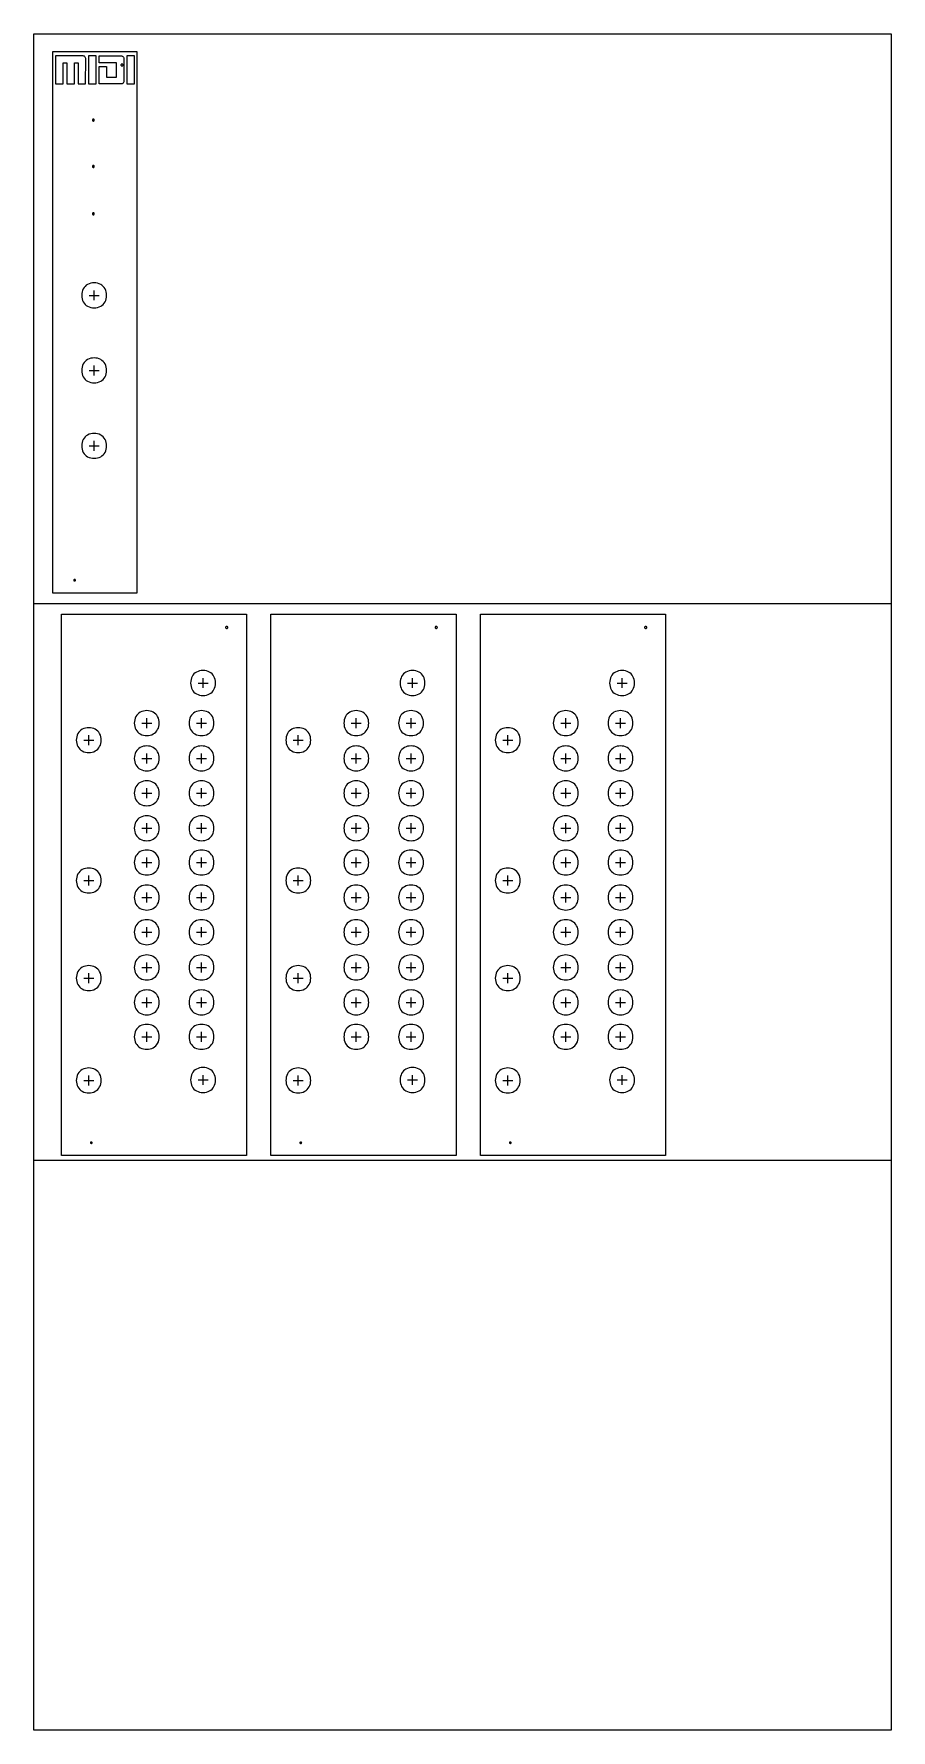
# Model space of a CAD drawing. Extents: x 0.1 to 8.1, y -5.1 to 10.8.
import ezdxf

# ---------------------------------------------------------------- set-up
doc = ezdxf.new("R2010")
doc.units = 0
doc.layers.add('text', color=7, linetype='CONTINUOUS')

msp = doc.modelspace()

# ---------------------------------------------------------------- linework, layer by layer
at = {"layer": 'text', "color": 5}
for p, q in [((0.072268, 10.767032), (8.072621, 10.767032)), ((0.072268, 0.247634), (0.072268, 10.767032)), ((8.072621, 10.767032), (8.072621, 0.247634)), ((0.072046, 5.448588), (8.072398, 5.448588)), ((0.072046, -5.070811), (0.072046, 5.448588)), ((8.072398, 5.448588), (8.072398, -5.070811)), ((8.072621, 0.247634), (0.072268, 0.247634)), ((8.072398, -5.070811), (0.072046, -5.070811))]:
    msp.add_line(p, q, dxfattribs=at)
at = {"layer": 'text', "color": 1}
for p, q in [((0.248845, 5.545851), (0.248845, 10.60218)), ((0.248845, 10.60218), (1.031185, 10.60218)), ((0.904392, 10.477043), (0.904392, 10.477043)), ((1.031185, 10.60218), (1.031185, 5.545851)), ((0.587369, 8.325939), (0.680299, 8.325939)), ((0.633855, 8.279452), (0.633855, 8.372439)), ((0.587369, 7.62523), (0.680299, 7.62523)), ((0.633855, 7.578744), (0.633855, 7.67173)), ((0.587369, 6.920387), (0.680299, 6.920387)), ((0.633855, 6.873901), (0.633855, 6.966887)), ((0.531369, 5.545851), (0.248845, 5.545851)), ((1.031185, 5.545851), (0.248845, 5.545851)), ((0.460386, 5.665662), (0.460386, 5.665662)), ((0.32796, 0.294622), (0.32796, 5.349854)), ((0.32796, 5.349854), (2.056811, 5.349854)), ((2.056811, 5.349854), (2.056811, 0.294622)), ((2.283516, 0.294622), (2.283516, 5.349854)), ((2.283516, 5.349854), (4.012367, 5.349854)), ((4.012367, 5.349854), (4.012367, 0.294622)), ((4.239071, 0.294622), (4.239071, 5.349854)), ((4.239071, 5.349854), (5.967922, 5.349854)), ((5.967922, 5.349854), (5.967922, 0.294622)), ((1.881947, 5.225265), (1.881947, 5.225265)), ((3.837503, 5.225265), (3.837503, 5.225265)), ((5.793058, 5.225265), (5.793058, 5.225265)), ((1.65043, 4.659761), (1.65043, 4.752747)), ((3.605985, 4.659761), (3.605985, 4.752747)), ((5.561541, 4.659761), (5.561541, 4.752747)), ((1.603944, 4.706247), (1.696874, 4.706247)), ((3.559499, 4.706247), (3.65243, 4.706247)), ((5.515055, 4.706247), (5.607985, 4.706247)), ((1.078693, 4.331841), (1.171623, 4.331841)), ((1.125179, 4.285355), (1.125179, 4.378341)), ((1.589804, 4.331841), (1.682734, 4.331841)), ((1.63629, 4.285355), (1.63629, 4.378341)), ((3.034248, 4.331841), (3.127179, 4.331841)), ((3.080734, 4.285355), (3.080734, 4.378341)), ((3.545359, 4.331841), (3.63829, 4.331841)), ((3.591846, 4.285355), (3.591846, 4.378341)), ((4.989804, 4.331841), (5.082734, 4.331841)), ((5.03629, 4.285355), (5.03629, 4.378341)), ((5.500915, 4.331841), (5.593846, 4.331841)), ((5.547401, 4.285355), (5.547401, 4.378341)), ((0.537277, 4.172914), (0.630208, 4.172914)), ((0.583763, 4.126428), (0.583763, 4.219414)), ((2.492833, 4.172914), (2.585763, 4.172914)), ((2.539319, 4.126428), (2.539319, 4.219414)), ((4.448388, 4.172914), (4.541319, 4.172914)), ((4.494874, 4.126428), (4.494874, 4.219414)), ((1.078693, 4.00253), (1.171623, 4.00253)), ((1.125179, 3.956044), (1.125179, 4.04903)), ((1.589804, 4.00253), (1.682734, 4.00253)), ((1.63629, 3.956044), (1.63629, 4.04903)), ((3.034248, 4.00253), (3.127179, 4.00253)), ((3.080734, 3.956044), (3.080734, 4.04903)), ((3.545359, 4.00253), (3.63829, 4.00253)), ((3.591846, 3.956044), (3.591846, 4.04903)), ((4.989804, 4.00253), (5.082734, 4.00253)), ((5.03629, 3.956044), (5.03629, 4.04903)), ((5.500915, 4.00253), (5.593846, 4.00253)), ((5.547401, 3.956044), (5.547401, 4.04903)), ((1.078693, 3.676484), (1.171623, 3.676484)), ((1.125179, 3.629998), (1.125179, 3.722984)), ((1.589804, 3.676484), (1.682734, 3.676484)), ((1.63629, 3.629998), (1.63629, 3.722984)), ((3.034248, 3.676484), (3.127179, 3.676484)), ((3.080734, 3.629998), (3.080734, 3.722984)), ((3.545359, 3.676484), (3.63829, 3.676484)), ((3.591846, 3.629998), (3.591846, 3.722984)), ((4.989804, 3.676484), (5.082734, 3.676484)), ((5.03629, 3.629998), (5.03629, 3.722984)), ((5.500915, 3.676484), (5.593846, 3.676484)), ((5.547401, 3.629998), (5.547401, 3.722984)), ((1.078693, 3.349712), (1.171623, 3.349712)), ((1.125179, 3.303226), (1.125179, 3.396212)), ((1.589804, 3.349712), (1.682734, 3.349712)), ((1.63629, 3.303226), (1.63629, 3.396212)), ((3.034248, 3.349712), (3.127179, 3.349712)), ((3.080734, 3.303226), (3.080734, 3.396212)), ((3.545359, 3.349712), (3.63829, 3.349712)), ((3.591846, 3.303226), (3.591846, 3.396212)), ((4.989804, 3.349712), (5.082734, 3.349712)), ((5.03629, 3.303226), (5.03629, 3.396212)), ((5.500915, 3.349712), (5.593846, 3.349712)), ((5.547401, 3.303226), (5.547401, 3.396212)), ((1.078693, 3.030027), (1.171623, 3.030027)), ((1.125179, 2.983541), (1.125179, 3.076527)), ((1.589804, 3.030027), (1.682734, 3.030027)), ((1.63629, 2.983541), (1.63629, 3.076527)), ((3.034248, 3.030027), (3.127179, 3.030027)), ((3.080734, 2.983541), (3.080734, 3.076527)), ((3.545359, 3.030027), (3.63829, 3.030027)), ((3.591846, 2.983541), (3.591846, 3.076527)), ((4.989804, 3.030027), (5.082734, 3.030027)), ((5.03629, 2.983541), (5.03629, 3.076527)), ((5.500915, 3.030027), (5.593846, 3.030027)), ((5.547401, 2.983541), (5.547401, 3.076527)), ((0.537277, 2.861803), (0.630208, 2.861803)), ((0.583763, 2.815317), (0.583763, 2.908303)), ((2.492833, 2.861803), (2.585763, 2.861803)), ((2.539319, 2.815317), (2.539319, 2.908303)), ((4.448388, 2.861803), (4.541319, 2.861803)), ((4.494874, 2.815317), (4.494874, 2.908303)), ((1.078693, 2.702862), (1.171623, 2.702862)), ((1.125179, 2.656375), (1.125179, 2.749362)), ((1.589804, 2.702862), (1.682734, 2.702862)), ((1.63629, 2.656375), (1.63629, 2.749362)), ((3.034248, 2.702862), (3.127179, 2.702862)), ((3.080734, 2.656375), (3.080734, 2.749362)), ((3.545359, 2.702862), (3.63829, 2.702862)), ((3.591846, 2.656375), (3.591846, 2.749362)), ((4.989804, 2.702862), (5.082734, 2.702862)), ((5.03629, 2.656375), (5.03629, 2.749362)), ((5.500915, 2.702862), (5.593846, 2.702862)), ((5.547401, 2.656375), (5.547401, 2.749362)), ((1.078693, 2.379121), (1.171623, 2.379121)), ((1.125179, 2.332635), (1.125179, 2.425621)), ((1.589804, 2.379121), (1.682734, 2.379121)), ((1.63629, 2.332635), (1.63629, 2.425621)), ((3.034248, 2.379121), (3.127179, 2.379121)), ((3.080734, 2.332635), (3.080734, 2.425621)), ((3.545359, 2.379121), (3.63829, 2.379121)), ((3.591846, 2.332635), (3.591846, 2.425621)), ((4.989804, 2.379121), (5.082734, 2.379121)), ((5.03629, 2.332635), (5.03629, 2.425621)), ((5.500915, 2.379121), (5.593846, 2.379121)), ((5.547401, 2.332635), (5.547401, 2.425621)), ((1.125179, 2.004013), (1.125179, 2.096999)), ((1.63629, 2.004013), (1.63629, 2.096999)), ((3.080734, 2.004013), (3.080734, 2.096999)), ((3.591846, 2.004013), (3.591846, 2.096999)), ((5.03629, 2.004013), (5.03629, 2.096999)), ((5.547401, 2.004013), (5.547401, 2.096999)), ((0.537277, 1.950692), (0.630208, 1.950692)), ((0.583763, 1.904206), (0.583763, 1.997192)), ((1.078693, 2.050499), (1.171623, 2.050499)), ((1.589804, 2.050499), (1.682734, 2.050499)), ((2.492833, 1.950692), (2.585763, 1.950692)), ((2.539319, 1.904206), (2.539319, 1.997192)), ((3.034248, 2.050499), (3.127179, 2.050499)), ((3.545359, 2.050499), (3.63829, 2.050499)), ((4.448388, 1.950692), (4.541319, 1.950692)), ((4.494874, 1.904206), (4.494874, 1.997192)), ((4.989804, 2.050499), (5.082734, 2.050499)), ((5.500915, 2.050499), (5.593846, 2.050499)), ((1.125179, 1.677557), (1.125179, 1.770543)), ((1.63629, 1.677557), (1.63629, 1.770543)), ((3.080734, 1.677557), (3.080734, 1.770543)), ((3.591846, 1.677557), (3.591846, 1.770543)), ((5.03629, 1.677557), (5.03629, 1.770543)), ((5.547401, 1.677557), (5.547401, 1.770543)), ((1.078693, 1.724043), (1.171623, 1.724043)), ((1.589804, 1.724043), (1.682734, 1.724043)), ((3.034248, 1.724043), (3.127179, 1.724043)), ((3.545359, 1.724043), (3.63829, 1.724043)), ((4.989804, 1.724043), (5.082734, 1.724043)), ((5.500915, 1.724043), (5.593846, 1.724043)), ((1.125179, 1.356044), (1.125179, 1.44903)), ((1.63629, 1.356044), (1.63629, 1.44903)), ((3.080734, 1.356044), (3.080734, 1.44903)), ((3.591846, 1.356044), (3.591846, 1.44903)), ((5.03629, 1.356044), (5.03629, 1.44903)), ((5.547401, 1.356044), (5.547401, 1.44903)), ((1.078693, 1.40253), (1.171623, 1.40253)), ((1.589804, 1.40253), (1.682734, 1.40253)), ((3.034248, 1.40253), (3.127179, 1.40253)), ((3.545359, 1.40253), (3.63829, 1.40253)), ((4.989804, 1.40253), (5.082734, 1.40253)), ((5.500915, 1.40253), (5.593846, 1.40253)), ((0.537277, 0.995136), (0.630208, 0.995136)), ((0.583763, 0.94865), (0.583763, 1.041636)), ((1.603944, 0.999318), (1.696874, 0.999318)), ((1.65043, 0.952832), (1.65043, 1.045818)), ((2.492833, 0.995136), (2.585763, 0.995136)), ((2.539319, 0.94865), (2.539319, 1.041636)), ((3.559499, 0.999318), (3.65243, 0.999318)), ((3.605985, 0.952832), (3.605985, 1.045818)), ((4.448388, 0.995136), (4.541319, 0.995136)), ((4.494874, 0.94865), (4.494874, 1.041636)), ((5.515055, 0.999318), (5.607985, 0.999318)), ((5.561541, 0.952832), (5.561541, 1.045818)), ((0.615719, 0.413885), (0.615719, 0.413885)), ((2.571275, 0.413885), (2.571275, 0.413885)), ((4.52683, 0.413885), (4.52683, 0.413885)), ((0.952294, 0.294622), (0.32796, 0.294622)), ((2.056811, 0.294622), (0.32796, 0.294622)), ((2.907849, 0.294622), (2.283516, 0.294622)), ((4.012367, 0.294622), (2.283516, 0.294622)), ((4.863405, 0.294622), (4.239071, 0.294622)), ((5.967922, 0.294622), (4.239071, 0.294622))]:
    msp.add_line(p, q, dxfattribs=at)
at = {"layer": 'text', "color": 7}
for p, q in [((0.484823, 10.561266), (0.274229, 10.561266)), ((0.274229, 10.561266), (0.274229, 10.299975)), ((0.344203, 10.299975), (0.344203, 10.498502)), ((0.344203, 10.498502), (0.379526, 10.498502)), ((0.379526, 10.498502), (0.379526, 10.299975)), ((0.449559, 10.299975), (0.449559, 10.498502)), ((0.449559, 10.498502), (0.484823, 10.498502)), ((0.530375, 10.561325), (0.484823, 10.561266)), ((0.484823, 10.498502), (0.484823, 10.299975)), ((0.554885, 10.299975), (0.554944, 10.536421)), ((0.652372, 10.561266), (0.582368, 10.561266)), ((0.582368, 10.561266), (0.582368, 10.300005)), ((0.652372, 10.300005), (0.652372, 10.561266)), ((0.652372, 10.561266), (0.652372, 10.561266)), ((0.679855, 10.561266), (0.887914, 10.561325)), ((0.679855, 10.498502), (0.679855, 10.561266)), ((0.842333, 10.498502), (0.679855, 10.498502)), ((0.679855, 10.299975), (0.679855, 10.462624)), ((0.679855, 10.462624), (0.749859, 10.462624)), ((0.749859, 10.462624), (0.749859, 10.36271)), ((0.842333, 10.36271), (0.842333, 10.498502)), ((0.912395, 10.536421), (0.912337, 10.324821)), ((1.009882, 10.561266), (0.939849, 10.561266)), ((0.939849, 10.561266), (0.939849, 10.300005)), ((1.009882, 10.300005), (1.009882, 10.561266)), ((1.009882, 10.561266), (1.009882, 10.561266)), ((0.274229, 10.299975), (0.344203, 10.299975)), ((0.379526, 10.299975), (0.449559, 10.299975)), ((0.484823, 10.299975), (0.554885, 10.299975)), ((0.582368, 10.300005), (0.652372, 10.300005)), ((0.887797, 10.299975), (0.679855, 10.299975)), ((0.749859, 10.36271), (0.842333, 10.36271)), ((0.749859, 10.36271), (0.749859, 10.36271)), ((0.939849, 10.300005), (1.009882, 10.300005))]:
    msp.add_line(p, q, dxfattribs=at)
at = {"layer": 'text', "color": 4}
for p, q in [((0.62681, 9.953337), (0.62681, 9.953337)), ((0.62681, 9.520164), (0.62681, 9.520164)), ((0.62681, 9.078217), (0.62681, 9.078217))]:
    msp.add_line(p, q, dxfattribs=at)
at = {"layer": 'text', "color": 7}
for points, knots in [([(0.554944, 10.536421), (0.554273, 10.54078), (0.552954, 10.549343), (0.543206, 10.559277), (0.534687, 10.560637), (0.530375, 10.561325)], [0, 0, 0, 0, 0.013009, 0.025557, 0.03842, 0.03842, 0.03842, 0.03842]), ([(0.887914, 10.561325), (0.892205, 10.560634), (0.900697, 10.559266), (0.910407, 10.549335), (0.911724, 10.540778), (0.912395, 10.536421)], [0, 0, 0, 0, 0.012804, 0.025337, 0.038344, 0.038344, 0.038344, 0.038344]), ([(0.912337, 10.324821), (0.911671, 10.320467), (0.910365, 10.311919), (0.900622, 10.302002), (0.892111, 10.300657), (0.887797, 10.299975)], [0, 0, 0, 0, 0.01299, 0.025504, 0.038368, 0.038368, 0.038368, 0.038368])]:
    msp.add_open_spline(points, degree=3, knots=knots, dxfattribs=at)
at = {"layer": 'text', "color": 1}
for points, knots in [([(0.904392, 10.477043), (0.904092, 10.475368), (0.903489, 10.471993), (0.899276, 10.468451), (0.893989, 10.467179), (0.888636, 10.468446), (0.884626, 10.472), (0.88309, 10.477044), (0.884627, 10.482089), (0.888634, 10.485649), (0.893989, 10.486922), (0.899278, 10.485644), (0.903489, 10.482096), (0.904092, 10.478719), (0.904392, 10.477043)], [0, 0, 0, 0, 0.004968, 0.010009, 0.015421, 0.020828, 0.025852, 0.030816, 0.035784, 0.040812, 0.04622, 0.051633, 0.056679, 0.06165, 0.06165, 0.06165, 0.06165]), ([(0.517591, 8.325939), (0.52008, 8.347293), (0.524834, 8.388093), (0.57198, 8.433868), (0.633755, 8.44648), (0.69601, 8.433869), (0.741735, 8.388077), (0.754339, 8.32594), (0.741733, 8.263804), (0.696011, 8.218012), (0.633755, 8.205395), (0.571979, 8.218013), (0.524837, 8.263789), (0.52008, 8.304587), (0.517591, 8.325939)], [0, 0, 0, 0, 0.062845, 0.120074, 0.182949, 0.245779, 0.302976, 0.365816, 0.42865, 0.48585, 0.548681, 0.611557, 0.668788, 0.731627, 0.731627, 0.731627, 0.731627]), ([(0.517591, 7.62523), (0.52008, 7.646584), (0.524834, 7.687384), (0.57198, 7.73316), (0.633755, 7.745772), (0.69601, 7.73316), (0.741735, 7.687369), (0.754339, 7.625232), (0.741733, 7.563095), (0.696011, 7.517304), (0.633755, 7.504686), (0.571979, 7.517304), (0.524837, 7.56308), (0.52008, 7.603878), (0.517591, 7.62523)], [0, 0, 0, 0, 0.062845, 0.120074, 0.182949, 0.245779, 0.302976, 0.365816, 0.42865, 0.48585, 0.548681, 0.611557, 0.668788, 0.731627, 0.731627, 0.731627, 0.731627]), ([(0.517591, 6.920387), (0.52008, 6.941742), (0.524834, 6.982542), (0.57198, 7.028317), (0.633755, 7.040929), (0.69601, 7.028318), (0.741735, 6.982526), (0.754339, 6.920389), (0.741733, 6.858253), (0.696011, 6.812461), (0.633755, 6.799844), (0.571979, 6.812461), (0.524837, 6.858238), (0.52008, 6.899036), (0.517591, 6.920387)], [0, 0, 0, 0, 0.062845, 0.120074, 0.182949, 0.245779, 0.302976, 0.365816, 0.42865, 0.48585, 0.548681, 0.611557, 0.668788, 0.731627, 0.731627, 0.731627, 0.731627]), ([(0.460386, 5.665662), (0.460123, 5.664476), (0.459573, 5.661989), (0.456082, 5.659595), (0.451889, 5.65874), (0.447624, 5.659602), (0.44431, 5.661985), (0.442884, 5.66566), (0.444312, 5.669332), (0.447626, 5.671709), (0.451889, 5.672571), (0.456081, 5.671716), (0.459571, 5.669328), (0.460123, 5.666845), (0.460386, 5.665662)], [0, 0, 0, 0, 0.003531, 0.007403, 0.011798, 0.016178, 0.020063, 0.023598, 0.027124, 0.031006, 0.035387, 0.039781, 0.043651, 0.047173, 0.047173, 0.047173, 0.047173]), ([(1.881947, 5.225265), (1.881648, 5.22359), (1.881045, 5.220215), (1.876832, 5.216674), (1.871544, 5.215401), (1.866191, 5.216669), (1.862181, 5.220222), (1.860645, 5.225266), (1.862182, 5.230311), (1.866189, 5.233871), (1.871544, 5.235145), (1.876834, 5.233866), (1.881044, 5.230318), (1.881648, 5.226941), (1.881947, 5.225265)], [0, 0, 0, 0, 0.004968, 0.010009, 0.015421, 0.020828, 0.025852, 0.030816, 0.035784, 0.040812, 0.04622, 0.051633, 0.056679, 0.06165, 0.06165, 0.06165, 0.06165]), ([(3.837503, 5.225265), (3.837203, 5.22359), (3.8366, 5.220215), (3.832387, 5.216674), (3.827099, 5.215401), (3.821747, 5.216669), (3.817737, 5.220222), (3.816201, 5.225266), (3.817738, 5.230311), (3.821745, 5.233871), (3.827099, 5.235145), (3.832389, 5.233866), (3.8366, 5.230318), (3.837203, 5.226941), (3.837503, 5.225265)], [0, 0, 0, 0, 0.004968, 0.010009, 0.015421, 0.020828, 0.025852, 0.030816, 0.035784, 0.040812, 0.04622, 0.051633, 0.056679, 0.06165, 0.06165, 0.06165, 0.06165]), ([(5.793058, 5.225265), (5.792759, 5.22359), (5.792156, 5.220215), (5.787943, 5.216674), (5.782655, 5.215401), (5.777302, 5.216669), (5.773292, 5.220222), (5.771756, 5.225266), (5.773293, 5.230311), (5.7773, 5.233871), (5.782655, 5.235145), (5.787945, 5.233866), (5.792155, 5.230318), (5.792759, 5.226941), (5.793058, 5.225265)], [0, 0, 0, 0, 0.004968, 0.010009, 0.015421, 0.020828, 0.025852, 0.030816, 0.035784, 0.040812, 0.04622, 0.051633, 0.056679, 0.06165, 0.06165, 0.06165, 0.06165]), ([(1.534166, 4.706247), (1.536655, 4.727601), (1.541409, 4.768402), (1.588555, 4.814177), (1.65033, 4.826789), (1.712585, 4.814178), (1.75831, 4.768386), (1.770914, 4.706249), (1.758308, 4.644113), (1.712586, 4.598321), (1.65033, 4.585704), (1.588554, 4.598321), (1.541412, 4.644097), (1.536655, 4.684896), (1.534166, 4.706247)], [0, 0, 0, 0, 0.062845, 0.120074, 0.182949, 0.245779, 0.302976, 0.365816, 0.42865, 0.48585, 0.548681, 0.611557, 0.668788, 0.731627, 0.731627, 0.731627, 0.731627]), ([(3.489721, 4.706247), (3.49221, 4.727601), (3.496965, 4.768402), (3.54411, 4.814177), (3.605885, 4.826789), (3.668141, 4.814178), (3.713866, 4.768386), (3.726469, 4.706249), (3.713863, 4.644113), (3.668142, 4.598321), (3.605885, 4.585704), (3.54411, 4.598321), (3.496967, 4.644097), (3.492211, 4.684896), (3.489721, 4.706247)], [0, 0, 0, 0, 0.062845, 0.120074, 0.182949, 0.245779, 0.302976, 0.365816, 0.42865, 0.48585, 0.548681, 0.611557, 0.668788, 0.731627, 0.731627, 0.731627, 0.731627]), ([(5.445277, 4.706247), (5.447766, 4.727601), (5.45252, 4.768402), (5.499666, 4.814177), (5.561441, 4.826789), (5.623696, 4.814178), (5.669421, 4.768386), (5.682025, 4.706249), (5.669419, 4.644113), (5.623697, 4.598321), (5.561441, 4.585704), (5.499665, 4.598321), (5.452523, 4.644097), (5.447766, 4.684896), (5.445277, 4.706247)], [0, 0, 0, 0, 0.062845, 0.120074, 0.182949, 0.245779, 0.302976, 0.365816, 0.42865, 0.48585, 0.548681, 0.611557, 0.668788, 0.731627, 0.731627, 0.731627, 0.731627]), ([(1.008915, 4.331841), (1.011404, 4.353195), (1.016158, 4.393995), (1.063304, 4.439771), (1.125079, 4.452383), (1.187334, 4.439771), (1.233059, 4.39398), (1.245663, 4.331843), (1.233057, 4.269706), (1.187335, 4.223915), (1.125079, 4.211297), (1.063303, 4.223915), (1.016161, 4.269691), (1.011404, 4.310489), (1.008915, 4.331841)], [0, 0, 0, 0, 0.062845, 0.120074, 0.182949, 0.245779, 0.302976, 0.365816, 0.42865, 0.48585, 0.548681, 0.611557, 0.668788, 0.731627, 0.731627, 0.731627, 0.731627]), ([(1.520026, 4.331841), (1.522515, 4.353195), (1.527269, 4.393995), (1.574415, 4.439771), (1.63619, 4.452383), (1.698445, 4.439771), (1.74417, 4.39398), (1.756774, 4.331843), (1.744168, 4.269706), (1.698446, 4.223915), (1.63619, 4.211297), (1.574414, 4.223915), (1.527272, 4.269691), (1.522515, 4.310489), (1.520026, 4.331841)], [0, 0, 0, 0, 0.062845, 0.120074, 0.182949, 0.245779, 0.302976, 0.365816, 0.42865, 0.48585, 0.548681, 0.611557, 0.668788, 0.731627, 0.731627, 0.731627, 0.731627]), ([(2.964471, 4.331841), (2.966959, 4.353195), (2.971714, 4.393995), (3.018859, 4.439771), (3.080634, 4.452383), (3.14289, 4.439771), (3.188615, 4.39398), (3.201218, 4.331843), (3.188612, 4.269706), (3.142891, 4.223915), (3.080634, 4.211297), (3.018859, 4.223915), (2.971716, 4.269691), (2.96696, 4.310489), (2.964471, 4.331841)], [0, 0, 0, 0, 0.062845, 0.120074, 0.182949, 0.245779, 0.302976, 0.365816, 0.42865, 0.48585, 0.548681, 0.611557, 0.668788, 0.731627, 0.731627, 0.731627, 0.731627]), ([(3.475582, 4.331841), (3.47807, 4.353195), (3.482825, 4.393995), (3.529971, 4.439771), (3.591746, 4.452383), (3.654001, 4.439771), (3.699726, 4.39398), (3.712329, 4.331843), (3.699723, 4.269706), (3.654002, 4.223915), (3.591746, 4.211297), (3.52997, 4.223915), (3.482827, 4.269691), (3.478071, 4.310489), (3.475582, 4.331841)], [0, 0, 0, 0, 0.062845, 0.120074, 0.182949, 0.245779, 0.302976, 0.365816, 0.42865, 0.48585, 0.548681, 0.611557, 0.668788, 0.731627, 0.731627, 0.731627, 0.731627]), ([(4.920026, 4.331841), (4.922515, 4.353195), (4.927269, 4.393995), (4.974415, 4.439771), (5.03619, 4.452383), (5.098445, 4.439771), (5.14417, 4.39398), (5.156774, 4.331843), (5.144168, 4.269706), (5.098446, 4.223915), (5.03619, 4.211297), (4.974414, 4.223915), (4.927272, 4.269691), (4.922515, 4.310489), (4.920026, 4.331841)], [0, 0, 0, 0, 0.062845, 0.120074, 0.182949, 0.245779, 0.302976, 0.365816, 0.42865, 0.48585, 0.548681, 0.611557, 0.668788, 0.731627, 0.731627, 0.731627, 0.731627]), ([(5.431137, 4.331841), (5.433626, 4.353195), (5.438381, 4.393995), (5.485526, 4.439771), (5.547301, 4.452383), (5.609556, 4.439771), (5.655281, 4.39398), (5.667885, 4.331843), (5.655279, 4.269706), (5.609557, 4.223915), (5.547301, 4.211297), (5.485525, 4.223915), (5.438383, 4.269691), (5.433626, 4.310489), (5.431137, 4.331841)], [0, 0, 0, 0, 0.062845, 0.120074, 0.182949, 0.245779, 0.302976, 0.365816, 0.42865, 0.48585, 0.548681, 0.611557, 0.668788, 0.731627, 0.731627, 0.731627, 0.731627]), ([(0.467499, 4.172914), (0.469988, 4.194268), (0.474743, 4.235068), (0.521888, 4.280844), (0.583663, 4.293456), (0.645918, 4.280844), (0.691643, 4.235053), (0.704247, 4.172916), (0.691641, 4.11078), (0.645919, 4.064988), (0.583663, 4.05237), (0.521887, 4.064988), (0.474745, 4.110764), (0.469988, 4.151562), (0.467499, 4.172914)], [0, 0, 0, 0, 0.062845, 0.120074, 0.182949, 0.245779, 0.302976, 0.365816, 0.42865, 0.48585, 0.548681, 0.611557, 0.668788, 0.731627, 0.731627, 0.731627, 0.731627]), ([(2.423055, 4.172914), (2.425543, 4.194268), (2.430298, 4.235068), (2.477444, 4.280844), (2.539219, 4.293456), (2.601474, 4.280844), (2.647199, 4.235053), (2.659803, 4.172916), (2.647197, 4.11078), (2.601475, 4.064988), (2.539219, 4.05237), (2.477443, 4.064988), (2.4303, 4.110764), (2.425544, 4.151562), (2.423055, 4.172914)], [0, 0, 0, 0, 0.062845, 0.120074, 0.182949, 0.245779, 0.302976, 0.365816, 0.42865, 0.48585, 0.548681, 0.611557, 0.668788, 0.731627, 0.731627, 0.731627, 0.731627]), ([(4.37861, 4.172914), (4.381099, 4.194268), (4.385854, 4.235068), (4.432999, 4.280844), (4.494774, 4.293456), (4.55703, 4.280844), (4.602754, 4.235053), (4.615358, 4.172916), (4.602752, 4.11078), (4.55703, 4.064988), (4.494774, 4.05237), (4.432998, 4.064988), (4.385856, 4.110764), (4.3811, 4.151562), (4.37861, 4.172914)], [0, 0, 0, 0, 0.062845, 0.120074, 0.182949, 0.245779, 0.302976, 0.365816, 0.42865, 0.48585, 0.548681, 0.611557, 0.668788, 0.731627, 0.731627, 0.731627, 0.731627]), ([(1.008915, 4.00253), (1.011404, 4.023884), (1.016158, 4.064684), (1.063304, 4.11046), (1.125079, 4.123072), (1.187334, 4.11046), (1.233059, 4.064669), (1.245663, 4.002532), (1.233057, 3.940395), (1.187335, 3.894603), (1.125079, 3.881986), (1.063303, 3.894604), (1.016161, 3.94038), (1.011404, 3.981178), (1.008915, 4.00253)], [0, 0, 0, 0, 0.062845, 0.120074, 0.182949, 0.245779, 0.302976, 0.365816, 0.42865, 0.48585, 0.548681, 0.611557, 0.668788, 0.731627, 0.731627, 0.731627, 0.731627]), ([(1.520026, 4.00253), (1.522515, 4.023884), (1.527269, 4.064684), (1.574415, 4.11046), (1.63619, 4.123072), (1.698445, 4.11046), (1.74417, 4.064669), (1.756774, 4.002532), (1.744168, 3.940395), (1.698446, 3.894603), (1.63619, 3.881986), (1.574414, 3.894604), (1.527272, 3.94038), (1.522515, 3.981178), (1.520026, 4.00253)], [0, 0, 0, 0, 0.062845, 0.120074, 0.182949, 0.245779, 0.302976, 0.365816, 0.42865, 0.48585, 0.548681, 0.611557, 0.668788, 0.731627, 0.731627, 0.731627, 0.731627]), ([(2.964471, 4.00253), (2.966959, 4.023884), (2.971714, 4.064684), (3.018859, 4.11046), (3.080634, 4.123072), (3.14289, 4.11046), (3.188615, 4.064669), (3.201218, 4.002532), (3.188612, 3.940395), (3.142891, 3.894603), (3.080634, 3.881986), (3.018859, 3.894604), (2.971716, 3.94038), (2.96696, 3.981178), (2.964471, 4.00253)], [0, 0, 0, 0, 0.062845, 0.120074, 0.182949, 0.245779, 0.302976, 0.365816, 0.42865, 0.48585, 0.548681, 0.611557, 0.668788, 0.731627, 0.731627, 0.731627, 0.731627]), ([(3.475582, 4.00253), (3.47807, 4.023884), (3.482825, 4.064684), (3.529971, 4.11046), (3.591746, 4.123072), (3.654001, 4.11046), (3.699726, 4.064669), (3.712329, 4.002532), (3.699723, 3.940395), (3.654002, 3.894603), (3.591746, 3.881986), (3.52997, 3.894604), (3.482827, 3.94038), (3.478071, 3.981178), (3.475582, 4.00253)], [0, 0, 0, 0, 0.062845, 0.120074, 0.182949, 0.245779, 0.302976, 0.365816, 0.42865, 0.48585, 0.548681, 0.611557, 0.668788, 0.731627, 0.731627, 0.731627, 0.731627]), ([(4.920026, 4.00253), (4.922515, 4.023884), (4.927269, 4.064684), (4.974415, 4.11046), (5.03619, 4.123072), (5.098445, 4.11046), (5.14417, 4.064669), (5.156774, 4.002532), (5.144168, 3.940395), (5.098446, 3.894603), (5.03619, 3.881986), (4.974414, 3.894604), (4.927272, 3.94038), (4.922515, 3.981178), (4.920026, 4.00253)], [0, 0, 0, 0, 0.062845, 0.120074, 0.182949, 0.245779, 0.302976, 0.365816, 0.42865, 0.48585, 0.548681, 0.611557, 0.668788, 0.731627, 0.731627, 0.731627, 0.731627]), ([(5.431137, 4.00253), (5.433626, 4.023884), (5.438381, 4.064684), (5.485526, 4.11046), (5.547301, 4.123072), (5.609556, 4.11046), (5.655281, 4.064669), (5.667885, 4.002532), (5.655279, 3.940395), (5.609557, 3.894603), (5.547301, 3.881986), (5.485525, 3.894604), (5.438383, 3.94038), (5.433626, 3.981178), (5.431137, 4.00253)], [0, 0, 0, 0, 0.062845, 0.120074, 0.182949, 0.245779, 0.302976, 0.365816, 0.42865, 0.48585, 0.548681, 0.611557, 0.668788, 0.731627, 0.731627, 0.731627, 0.731627]), ([(1.008915, 3.676484), (1.011404, 3.697838), (1.016158, 3.738638), (1.063304, 3.784414), (1.125079, 3.797026), (1.187334, 3.784414), (1.233059, 3.738623), (1.245663, 3.676485), (1.233057, 3.614349), (1.187335, 3.568557), (1.125079, 3.55594), (1.063303, 3.568558), (1.016161, 3.614334), (1.011404, 3.655132), (1.008915, 3.676484)], [0, 0, 0, 0, 0.062845, 0.120074, 0.182949, 0.245779, 0.302976, 0.365816, 0.42865, 0.48585, 0.548681, 0.611557, 0.668788, 0.731627, 0.731627, 0.731627, 0.731627]), ([(1.520026, 3.676484), (1.522515, 3.697838), (1.527269, 3.738638), (1.574415, 3.784414), (1.63619, 3.797026), (1.698445, 3.784414), (1.74417, 3.738623), (1.756774, 3.676485), (1.744168, 3.614349), (1.698446, 3.568557), (1.63619, 3.55594), (1.574414, 3.568558), (1.527272, 3.614334), (1.522515, 3.655132), (1.520026, 3.676484)], [0, 0, 0, 0, 0.062845, 0.120074, 0.182949, 0.245779, 0.302976, 0.365816, 0.42865, 0.48585, 0.548681, 0.611557, 0.668788, 0.731627, 0.731627, 0.731627, 0.731627]), ([(2.964471, 3.676484), (2.966959, 3.697838), (2.971714, 3.738638), (3.018859, 3.784414), (3.080634, 3.797026), (3.14289, 3.784414), (3.188615, 3.738623), (3.201218, 3.676485), (3.188612, 3.614349), (3.142891, 3.568557), (3.080634, 3.55594), (3.018859, 3.568558), (2.971716, 3.614334), (2.96696, 3.655132), (2.964471, 3.676484)], [0, 0, 0, 0, 0.062845, 0.120074, 0.182949, 0.245779, 0.302976, 0.365816, 0.42865, 0.48585, 0.548681, 0.611557, 0.668788, 0.731627, 0.731627, 0.731627, 0.731627]), ([(3.475582, 3.676484), (3.47807, 3.697838), (3.482825, 3.738638), (3.529971, 3.784414), (3.591746, 3.797026), (3.654001, 3.784414), (3.699726, 3.738623), (3.712329, 3.676485), (3.699723, 3.614349), (3.654002, 3.568557), (3.591746, 3.55594), (3.52997, 3.568558), (3.482827, 3.614334), (3.478071, 3.655132), (3.475582, 3.676484)], [0, 0, 0, 0, 0.062845, 0.120074, 0.182949, 0.245779, 0.302976, 0.365816, 0.42865, 0.48585, 0.548681, 0.611557, 0.668788, 0.731627, 0.731627, 0.731627, 0.731627]), ([(4.920026, 3.676484), (4.922515, 3.697838), (4.927269, 3.738638), (4.974415, 3.784414), (5.03619, 3.797026), (5.098445, 3.784414), (5.14417, 3.738623), (5.156774, 3.676485), (5.144168, 3.614349), (5.098446, 3.568557), (5.03619, 3.55594), (4.974414, 3.568558), (4.927272, 3.614334), (4.922515, 3.655132), (4.920026, 3.676484)], [0, 0, 0, 0, 0.062845, 0.120074, 0.182949, 0.245779, 0.302976, 0.365816, 0.42865, 0.48585, 0.548681, 0.611557, 0.668788, 0.731627, 0.731627, 0.731627, 0.731627]), ([(5.431137, 3.676484), (5.433626, 3.697838), (5.438381, 3.738638), (5.485526, 3.784414), (5.547301, 3.797026), (5.609556, 3.784414), (5.655281, 3.738623), (5.667885, 3.676485), (5.655279, 3.614349), (5.609557, 3.568557), (5.547301, 3.55594), (5.485525, 3.568558), (5.438383, 3.614334), (5.433626, 3.655132), (5.431137, 3.676484)], [0, 0, 0, 0, 0.062845, 0.120074, 0.182949, 0.245779, 0.302976, 0.365816, 0.42865, 0.48585, 0.548681, 0.611557, 0.668788, 0.731627, 0.731627, 0.731627, 0.731627]), ([(1.008915, 3.349712), (1.011404, 3.371066), (1.016158, 3.411866), (1.063304, 3.457642), (1.125079, 3.470254), (1.187334, 3.457642), (1.233059, 3.411851), (1.245663, 3.349714), (1.233057, 3.287578), (1.187335, 3.241786), (1.125079, 3.229168), (1.063303, 3.241786), (1.016161, 3.287562), (1.011404, 3.32836), (1.008915, 3.349712)], [0, 0, 0, 0, 0.062845, 0.120074, 0.182949, 0.245779, 0.302976, 0.365816, 0.42865, 0.48585, 0.548681, 0.611557, 0.668788, 0.731627, 0.731627, 0.731627, 0.731627]), ([(1.520026, 3.349712), (1.522515, 3.371066), (1.527269, 3.411866), (1.574415, 3.457642), (1.63619, 3.470254), (1.698445, 3.457642), (1.74417, 3.411851), (1.756774, 3.349714), (1.744168, 3.287578), (1.698446, 3.241786), (1.63619, 3.229168), (1.574414, 3.241786), (1.527272, 3.287562), (1.522515, 3.32836), (1.520026, 3.349712)], [0, 0, 0, 0, 0.062845, 0.120074, 0.182949, 0.245779, 0.302976, 0.365816, 0.42865, 0.48585, 0.548681, 0.611557, 0.668788, 0.731627, 0.731627, 0.731627, 0.731627]), ([(2.964471, 3.349712), (2.966959, 3.371066), (2.971714, 3.411866), (3.018859, 3.457642), (3.080634, 3.470254), (3.14289, 3.457642), (3.188615, 3.411851), (3.201218, 3.349714), (3.188612, 3.287578), (3.142891, 3.241786), (3.080634, 3.229168), (3.018859, 3.241786), (2.971716, 3.287562), (2.96696, 3.32836), (2.964471, 3.349712)], [0, 0, 0, 0, 0.062845, 0.120074, 0.182949, 0.245779, 0.302976, 0.365816, 0.42865, 0.48585, 0.548681, 0.611557, 0.668788, 0.731627, 0.731627, 0.731627, 0.731627]), ([(3.475582, 3.349712), (3.47807, 3.371066), (3.482825, 3.411866), (3.529971, 3.457642), (3.591746, 3.470254), (3.654001, 3.457642), (3.699726, 3.411851), (3.712329, 3.349714), (3.699723, 3.287578), (3.654002, 3.241786), (3.591746, 3.229168), (3.52997, 3.241786), (3.482827, 3.287562), (3.478071, 3.32836), (3.475582, 3.349712)], [0, 0, 0, 0, 0.062845, 0.120074, 0.182949, 0.245779, 0.302976, 0.365816, 0.42865, 0.48585, 0.548681, 0.611557, 0.668788, 0.731627, 0.731627, 0.731627, 0.731627]), ([(4.920026, 3.349712), (4.922515, 3.371066), (4.927269, 3.411866), (4.974415, 3.457642), (5.03619, 3.470254), (5.098445, 3.457642), (5.14417, 3.411851), (5.156774, 3.349714), (5.144168, 3.287578), (5.098446, 3.241786), (5.03619, 3.229168), (4.974414, 3.241786), (4.927272, 3.287562), (4.922515, 3.32836), (4.920026, 3.349712)], [0, 0, 0, 0, 0.062845, 0.120074, 0.182949, 0.245779, 0.302976, 0.365816, 0.42865, 0.48585, 0.548681, 0.611557, 0.668788, 0.731627, 0.731627, 0.731627, 0.731627]), ([(5.431137, 3.349712), (5.433626, 3.371066), (5.438381, 3.411866), (5.485526, 3.457642), (5.547301, 3.470254), (5.609556, 3.457642), (5.655281, 3.411851), (5.667885, 3.349714), (5.655279, 3.287578), (5.609557, 3.241786), (5.547301, 3.229168), (5.485525, 3.241786), (5.438383, 3.287562), (5.433626, 3.32836), (5.431137, 3.349712)], [0, 0, 0, 0, 0.062845, 0.120074, 0.182949, 0.245779, 0.302976, 0.365816, 0.42865, 0.48585, 0.548681, 0.611557, 0.668788, 0.731627, 0.731627, 0.731627, 0.731627]), ([(1.008915, 3.030027), (1.011404, 3.051381), (1.016158, 3.092181), (1.063304, 3.137957), (1.125079, 3.150569), (1.187334, 3.137957), (1.233059, 3.092166), (1.245663, 3.030029), (1.233057, 2.967892), (1.187335, 2.922101), (1.125079, 2.909483), (1.063303, 2.922101), (1.016161, 2.967877), (1.011404, 3.008675), (1.008915, 3.030027)], [0, 0, 0, 0, 0.062845, 0.120074, 0.182949, 0.245779, 0.302976, 0.365816, 0.42865, 0.48585, 0.548681, 0.611557, 0.668788, 0.731627, 0.731627, 0.731627, 0.731627]), ([(1.520026, 3.030027), (1.522515, 3.051381), (1.527269, 3.092181), (1.574415, 3.137957), (1.63619, 3.150569), (1.698445, 3.137957), (1.74417, 3.092166), (1.756774, 3.030029), (1.744168, 2.967892), (1.698446, 2.922101), (1.63619, 2.909483), (1.574414, 2.922101), (1.527272, 2.967877), (1.522515, 3.008675), (1.520026, 3.030027)], [0, 0, 0, 0, 0.062845, 0.120074, 0.182949, 0.245779, 0.302976, 0.365816, 0.42865, 0.48585, 0.548681, 0.611557, 0.668788, 0.731627, 0.731627, 0.731627, 0.731627]), ([(2.964471, 3.030027), (2.966959, 3.051381), (2.971714, 3.092181), (3.018859, 3.137957), (3.080634, 3.150569), (3.14289, 3.137957), (3.188615, 3.092166), (3.201218, 3.030029), (3.188612, 2.967892), (3.142891, 2.922101), (3.080634, 2.909483), (3.018859, 2.922101), (2.971716, 2.967877), (2.96696, 3.008675), (2.964471, 3.030027)], [0, 0, 0, 0, 0.062845, 0.120074, 0.182949, 0.245779, 0.302976, 0.365816, 0.42865, 0.48585, 0.548681, 0.611557, 0.668788, 0.731627, 0.731627, 0.731627, 0.731627]), ([(3.475582, 3.030027), (3.47807, 3.051381), (3.482825, 3.092181), (3.529971, 3.137957), (3.591746, 3.150569), (3.654001, 3.137957), (3.699726, 3.092166), (3.712329, 3.030029), (3.699723, 2.967892), (3.654002, 2.922101), (3.591746, 2.909483), (3.52997, 2.922101), (3.482827, 2.967877), (3.478071, 3.008675), (3.475582, 3.030027)], [0, 0, 0, 0, 0.062845, 0.120074, 0.182949, 0.245779, 0.302976, 0.365816, 0.42865, 0.48585, 0.548681, 0.611557, 0.668788, 0.731627, 0.731627, 0.731627, 0.731627]), ([(4.920026, 3.030027), (4.922515, 3.051381), (4.927269, 3.092181), (4.974415, 3.137957), (5.03619, 3.150569), (5.098445, 3.137957), (5.14417, 3.092166), (5.156774, 3.030029), (5.144168, 2.967892), (5.098446, 2.922101), (5.03619, 2.909483), (4.974414, 2.922101), (4.927272, 2.967877), (4.922515, 3.008675), (4.920026, 3.030027)], [0, 0, 0, 0, 0.062845, 0.120074, 0.182949, 0.245779, 0.302976, 0.365816, 0.42865, 0.48585, 0.548681, 0.611557, 0.668788, 0.731627, 0.731627, 0.731627, 0.731627]), ([(5.431137, 3.030027), (5.433626, 3.051381), (5.438381, 3.092181), (5.485526, 3.137957), (5.547301, 3.150569), (5.609556, 3.137957), (5.655281, 3.092166), (5.667885, 3.030029), (5.655279, 2.967892), (5.609557, 2.922101), (5.547301, 2.909483), (5.485525, 2.922101), (5.438383, 2.967877), (5.433626, 3.008675), (5.431137, 3.030027)], [0, 0, 0, 0, 0.062845, 0.120074, 0.182949, 0.245779, 0.302976, 0.365816, 0.42865, 0.48585, 0.548681, 0.611557, 0.668788, 0.731627, 0.731627, 0.731627, 0.731627]), ([(0.467499, 2.861803), (0.469988, 2.883157), (0.474743, 2.923957), (0.521888, 2.969733), (0.583663, 2.982345), (0.645918, 2.969733), (0.691643, 2.923942), (0.704247, 2.861805), (0.691641, 2.799668), (0.645919, 2.753877), (0.583663, 2.741259), (0.521887, 2.753877), (0.474745, 2.799653), (0.469988, 2.840451), (0.467499, 2.861803)], [0, 0, 0, 0, 0.062845, 0.120074, 0.182949, 0.245779, 0.302976, 0.365816, 0.42865, 0.48585, 0.548681, 0.611557, 0.668788, 0.731627, 0.731627, 0.731627, 0.731627]), ([(2.423055, 2.861803), (2.425543, 2.883157), (2.430298, 2.923957), (2.477444, 2.969733), (2.539219, 2.982345), (2.601474, 2.969733), (2.647199, 2.923942), (2.659803, 2.861805), (2.647197, 2.799668), (2.601475, 2.753877), (2.539219, 2.741259), (2.477443, 2.753877), (2.4303, 2.799653), (2.425544, 2.840451), (2.423055, 2.861803)], [0, 0, 0, 0, 0.062845, 0.120074, 0.182949, 0.245779, 0.302976, 0.365816, 0.42865, 0.48585, 0.548681, 0.611557, 0.668788, 0.731627, 0.731627, 0.731627, 0.731627]), ([(4.37861, 2.861803), (4.381099, 2.883157), (4.385854, 2.923957), (4.432999, 2.969733), (4.494774, 2.982345), (4.55703, 2.969733), (4.602754, 2.923942), (4.615358, 2.861805), (4.602752, 2.799668), (4.55703, 2.753877), (4.494774, 2.741259), (4.432998, 2.753877), (4.385856, 2.799653), (4.3811, 2.840451), (4.37861, 2.861803)], [0, 0, 0, 0, 0.062845, 0.120074, 0.182949, 0.245779, 0.302976, 0.365816, 0.42865, 0.48585, 0.548681, 0.611557, 0.668788, 0.731627, 0.731627, 0.731627, 0.731627]), ([(1.008915, 2.702862), (1.011404, 2.724216), (1.016158, 2.765016), (1.063304, 2.810791), (1.125079, 2.823403), (1.187334, 2.810792), (1.233059, 2.765), (1.245663, 2.702863), (1.233057, 2.640727), (1.187335, 2.594935), (1.125079, 2.582318), (1.063303, 2.594936), (1.016161, 2.640712), (1.011404, 2.68151), (1.008915, 2.702862)], [0, 0, 0, 0, 0.062845, 0.120074, 0.182949, 0.245779, 0.302976, 0.365816, 0.42865, 0.48585, 0.548681, 0.611557, 0.668788, 0.731627, 0.731627, 0.731627, 0.731627]), ([(1.520026, 2.702862), (1.522515, 2.724216), (1.527269, 2.765016), (1.574415, 2.810791), (1.63619, 2.823403), (1.698445, 2.810792), (1.74417, 2.765), (1.756774, 2.702863), (1.744168, 2.640727), (1.698446, 2.594935), (1.63619, 2.582318), (1.574414, 2.594936), (1.527272, 2.640712), (1.522515, 2.68151), (1.520026, 2.702862)], [0, 0, 0, 0, 0.062845, 0.120074, 0.182949, 0.245779, 0.302976, 0.365816, 0.42865, 0.48585, 0.548681, 0.611557, 0.668788, 0.731627, 0.731627, 0.731627, 0.731627]), ([(2.964471, 2.702862), (2.966959, 2.724216), (2.971714, 2.765016), (3.018859, 2.810791), (3.080634, 2.823403), (3.14289, 2.810792), (3.188615, 2.765), (3.201218, 2.702863), (3.188612, 2.640727), (3.142891, 2.594935), (3.080634, 2.582318), (3.018859, 2.594936), (2.971716, 2.640712), (2.96696, 2.68151), (2.964471, 2.702862)], [0, 0, 0, 0, 0.062845, 0.120074, 0.182949, 0.245779, 0.302976, 0.365816, 0.42865, 0.48585, 0.548681, 0.611557, 0.668788, 0.731627, 0.731627, 0.731627, 0.731627]), ([(3.475582, 2.702862), (3.47807, 2.724216), (3.482825, 2.765016), (3.529971, 2.810791), (3.591746, 2.823403), (3.654001, 2.810792), (3.699726, 2.765), (3.712329, 2.702863), (3.699723, 2.640727), (3.654002, 2.594935), (3.591746, 2.582318), (3.52997, 2.594936), (3.482827, 2.640712), (3.478071, 2.68151), (3.475582, 2.702862)], [0, 0, 0, 0, 0.062845, 0.120074, 0.182949, 0.245779, 0.302976, 0.365816, 0.42865, 0.48585, 0.548681, 0.611557, 0.668788, 0.731627, 0.731627, 0.731627, 0.731627]), ([(4.920026, 2.702862), (4.922515, 2.724216), (4.927269, 2.765016), (4.974415, 2.810791), (5.03619, 2.823403), (5.098445, 2.810792), (5.14417, 2.765), (5.156774, 2.702863), (5.144168, 2.640727), (5.098446, 2.594935), (5.03619, 2.582318), (4.974414, 2.594936), (4.927272, 2.640712), (4.922515, 2.68151), (4.920026, 2.702862)], [0, 0, 0, 0, 0.062845, 0.120074, 0.182949, 0.245779, 0.302976, 0.365816, 0.42865, 0.48585, 0.548681, 0.611557, 0.668788, 0.731627, 0.731627, 0.731627, 0.731627]), ([(5.431137, 2.702862), (5.433626, 2.724216), (5.438381, 2.765016), (5.485526, 2.810791), (5.547301, 2.823403), (5.609556, 2.810792), (5.655281, 2.765), (5.667885, 2.702863), (5.655279, 2.640727), (5.609557, 2.594935), (5.547301, 2.582318), (5.485525, 2.594936), (5.438383, 2.640712), (5.433626, 2.68151), (5.431137, 2.702862)], [0, 0, 0, 0, 0.062845, 0.120074, 0.182949, 0.245779, 0.302976, 0.365816, 0.42865, 0.48585, 0.548681, 0.611557, 0.668788, 0.731627, 0.731627, 0.731627, 0.731627]), ([(1.008915, 2.379121), (1.011404, 2.400476), (1.016158, 2.441276), (1.063304, 2.487051), (1.125079, 2.499663), (1.187334, 2.487052), (1.233059, 2.44126), (1.245663, 2.379123), (1.233057, 2.316987), (1.187335, 2.271195), (1.125079, 2.258578), (1.063303, 2.271195), (1.016161, 2.316972), (1.011404, 2.35777), (1.008915, 2.379121)], [0, 0, 0, 0, 0.062845, 0.120074, 0.182949, 0.245779, 0.302976, 0.365816, 0.42865, 0.48585, 0.548681, 0.611557, 0.668788, 0.731627, 0.731627, 0.731627, 0.731627]), ([(1.520026, 2.379121), (1.522515, 2.400476), (1.527269, 2.441276), (1.574415, 2.487051), (1.63619, 2.499663), (1.698445, 2.487052), (1.74417, 2.44126), (1.756774, 2.379123), (1.744168, 2.316987), (1.698446, 2.271195), (1.63619, 2.258578), (1.574414, 2.271195), (1.527272, 2.316972), (1.522515, 2.35777), (1.520026, 2.379121)], [0, 0, 0, 0, 0.062845, 0.120074, 0.182949, 0.245779, 0.302976, 0.365816, 0.42865, 0.48585, 0.548681, 0.611557, 0.668788, 0.731627, 0.731627, 0.731627, 0.731627]), ([(2.964471, 2.379121), (2.966959, 2.400476), (2.971714, 2.441276), (3.018859, 2.487051), (3.080634, 2.499663), (3.14289, 2.487052), (3.188615, 2.44126), (3.201218, 2.379123), (3.188612, 2.316987), (3.142891, 2.271195), (3.080634, 2.258578), (3.018859, 2.271195), (2.971716, 2.316972), (2.96696, 2.35777), (2.964471, 2.379121)], [0, 0, 0, 0, 0.062845, 0.120074, 0.182949, 0.245779, 0.302976, 0.365816, 0.42865, 0.48585, 0.548681, 0.611557, 0.668788, 0.731627, 0.731627, 0.731627, 0.731627]), ([(3.475582, 2.379121), (3.47807, 2.400476), (3.482825, 2.441276), (3.529971, 2.487051), (3.591746, 2.499663), (3.654001, 2.487052), (3.699726, 2.44126), (3.712329, 2.379123), (3.699723, 2.316987), (3.654002, 2.271195), (3.591746, 2.258578), (3.52997, 2.271195), (3.482827, 2.316972), (3.478071, 2.35777), (3.475582, 2.379121)], [0, 0, 0, 0, 0.062845, 0.120074, 0.182949, 0.245779, 0.302976, 0.365816, 0.42865, 0.48585, 0.548681, 0.611557, 0.668788, 0.731627, 0.731627, 0.731627, 0.731627]), ([(4.920026, 2.379121), (4.922515, 2.400476), (4.927269, 2.441276), (4.974415, 2.487051), (5.03619, 2.499663), (5.098445, 2.487052), (5.14417, 2.44126), (5.156774, 2.379123), (5.144168, 2.316987), (5.098446, 2.271195), (5.03619, 2.258578), (4.974414, 2.271195), (4.927272, 2.316972), (4.922515, 2.35777), (4.920026, 2.379121)], [0, 0, 0, 0, 0.062845, 0.120074, 0.182949, 0.245779, 0.302976, 0.365816, 0.42865, 0.48585, 0.548681, 0.611557, 0.668788, 0.731627, 0.731627, 0.731627, 0.731627]), ([(5.431137, 2.379121), (5.433626, 2.400476), (5.438381, 2.441276), (5.485526, 2.487051), (5.547301, 2.499663), (5.609556, 2.487052), (5.655281, 2.44126), (5.667885, 2.379123), (5.655279, 2.316987), (5.609557, 2.271195), (5.547301, 2.258578), (5.485525, 2.271195), (5.438383, 2.316972), (5.433626, 2.35777), (5.431137, 2.379121)], [0, 0, 0, 0, 0.062845, 0.120074, 0.182949, 0.245779, 0.302976, 0.365816, 0.42865, 0.48585, 0.548681, 0.611557, 0.668788, 0.731627, 0.731627, 0.731627, 0.731627]), ([(0.467499, 1.950692), (0.469988, 1.972046), (0.474743, 2.012846), (0.521888, 2.058622), (0.583663, 2.071234), (0.645918, 2.058622), (0.691643, 2.012831), (0.704247, 1.950694), (0.691641, 1.888557), (0.645919, 1.842765), (0.583663, 1.830148), (0.521887, 1.842766), (0.474745, 1.888542), (0.469988, 1.92934), (0.467499, 1.950692)], [0, 0, 0, 0, 0.062845, 0.120074, 0.182949, 0.245779, 0.302976, 0.365816, 0.42865, 0.48585, 0.548681, 0.611557, 0.668788, 0.731627, 0.731627, 0.731627, 0.731627]), ([(1.008915, 2.050499), (1.011404, 2.071853), (1.016158, 2.112654), (1.063304, 2.158429), (1.125079, 2.171041), (1.187334, 2.15843), (1.233059, 2.112638), (1.245663, 2.050501), (1.233057, 1.988365), (1.187335, 1.942573), (1.125079, 1.929956), (1.063303, 1.942573), (1.016161, 1.988349), (1.011404, 2.029148), (1.008915, 2.050499)], [0, 0, 0, 0, 0.062845, 0.120074, 0.182949, 0.245779, 0.302976, 0.365816, 0.42865, 0.48585, 0.548681, 0.611557, 0.668788, 0.731627, 0.731627, 0.731627, 0.731627]), ([(1.520026, 2.050499), (1.522515, 2.071853), (1.527269, 2.112654), (1.574415, 2.158429), (1.63619, 2.171041), (1.698445, 2.15843), (1.74417, 2.112638), (1.756774, 2.050501), (1.744168, 1.988365), (1.698446, 1.942573), (1.63619, 1.929956), (1.574414, 1.942573), (1.527272, 1.988349), (1.522515, 2.029148), (1.520026, 2.050499)], [0, 0, 0, 0, 0.062845, 0.120074, 0.182949, 0.245779, 0.302976, 0.365816, 0.42865, 0.48585, 0.548681, 0.611557, 0.668788, 0.731627, 0.731627, 0.731627, 0.731627]), ([(2.423055, 1.950692), (2.425543, 1.972046), (2.430298, 2.012846), (2.477444, 2.058622), (2.539219, 2.071234), (2.601474, 2.058622), (2.647199, 2.012831), (2.659803, 1.950694), (2.647197, 1.888557), (2.601475, 1.842765), (2.539219, 1.830148), (2.477443, 1.842766), (2.4303, 1.888542), (2.425544, 1.92934), (2.423055, 1.950692)], [0, 0, 0, 0, 0.062845, 0.120074, 0.182949, 0.245779, 0.302976, 0.365816, 0.42865, 0.48585, 0.548681, 0.611557, 0.668788, 0.731627, 0.731627, 0.731627, 0.731627]), ([(2.964471, 2.050499), (2.966959, 2.071853), (2.971714, 2.112654), (3.018859, 2.158429), (3.080634, 2.171041), (3.14289, 2.15843), (3.188615, 2.112638), (3.201218, 2.050501), (3.188612, 1.988365), (3.142891, 1.942573), (3.080634, 1.929956), (3.018859, 1.942573), (2.971716, 1.988349), (2.96696, 2.029148), (2.964471, 2.050499)], [0, 0, 0, 0, 0.062845, 0.120074, 0.182949, 0.245779, 0.302976, 0.365816, 0.42865, 0.48585, 0.548681, 0.611557, 0.668788, 0.731627, 0.731627, 0.731627, 0.731627]), ([(3.475582, 2.050499), (3.47807, 2.071853), (3.482825, 2.112654), (3.529971, 2.158429), (3.591746, 2.171041), (3.654001, 2.15843), (3.699726, 2.112638), (3.712329, 2.050501), (3.699723, 1.988365), (3.654002, 1.942573), (3.591746, 1.929956), (3.52997, 1.942573), (3.482827, 1.988349), (3.478071, 2.029148), (3.475582, 2.050499)], [0, 0, 0, 0, 0.062845, 0.120074, 0.182949, 0.245779, 0.302976, 0.365816, 0.42865, 0.48585, 0.548681, 0.611557, 0.668788, 0.731627, 0.731627, 0.731627, 0.731627]), ([(4.37861, 1.950692), (4.381099, 1.972046), (4.385854, 2.012846), (4.432999, 2.058622), (4.494774, 2.071234), (4.55703, 2.058622), (4.602754, 2.012831), (4.615358, 1.950694), (4.602752, 1.888557), (4.55703, 1.842765), (4.494774, 1.830148), (4.432998, 1.842766), (4.385856, 1.888542), (4.3811, 1.92934), (4.37861, 1.950692)], [0, 0, 0, 0, 0.062845, 0.120074, 0.182949, 0.245779, 0.302976, 0.365816, 0.42865, 0.48585, 0.548681, 0.611557, 0.668788, 0.731627, 0.731627, 0.731627, 0.731627]), ([(4.920026, 2.050499), (4.922515, 2.071853), (4.927269, 2.112654), (4.974415, 2.158429), (5.03619, 2.171041), (5.098445, 2.15843), (5.14417, 2.112638), (5.156774, 2.050501), (5.144168, 1.988365), (5.098446, 1.942573), (5.03619, 1.929956), (4.974414, 1.942573), (4.927272, 1.988349), (4.922515, 2.029148), (4.920026, 2.050499)], [0, 0, 0, 0, 0.062845, 0.120074, 0.182949, 0.245779, 0.302976, 0.365816, 0.42865, 0.48585, 0.548681, 0.611557, 0.668788, 0.731627, 0.731627, 0.731627, 0.731627]), ([(5.431137, 2.050499), (5.433626, 2.071853), (5.438381, 2.112654), (5.485526, 2.158429), (5.547301, 2.171041), (5.609556, 2.15843), (5.655281, 2.112638), (5.667885, 2.050501), (5.655279, 1.988365), (5.609557, 1.942573), (5.547301, 1.929956), (5.485525, 1.942573), (5.438383, 1.988349), (5.433626, 2.029148), (5.431137, 2.050499)], [0, 0, 0, 0, 0.062845, 0.120074, 0.182949, 0.245779, 0.302976, 0.365816, 0.42865, 0.48585, 0.548681, 0.611557, 0.668788, 0.731627, 0.731627, 0.731627, 0.731627]), ([(1.008915, 1.724043), (1.011404, 1.745397), (1.016158, 1.786197), (1.063304, 1.831973), (1.125079, 1.844585), (1.187334, 1.831973), (1.233059, 1.786182), (1.245663, 1.724044), (1.233057, 1.661908), (1.187335, 1.616116), (1.125079, 1.603499), (1.063303, 1.616117), (1.016161, 1.661893), (1.011404, 1.702691), (1.008915, 1.724043)], [0, 0, 0, 0, 0.062845, 0.120074, 0.182949, 0.245779, 0.302976, 0.365816, 0.42865, 0.48585, 0.548681, 0.611557, 0.668788, 0.731627, 0.731627, 0.731627, 0.731627]), ([(1.520026, 1.724043), (1.522515, 1.745397), (1.527269, 1.786197), (1.574415, 1.831973), (1.63619, 1.844585), (1.698445, 1.831973), (1.74417, 1.786182), (1.756774, 1.724044), (1.744168, 1.661908), (1.698446, 1.616116), (1.63619, 1.603499), (1.574414, 1.616117), (1.527272, 1.661893), (1.522515, 1.702691), (1.520026, 1.724043)], [0, 0, 0, 0, 0.062845, 0.120074, 0.182949, 0.245779, 0.302976, 0.365816, 0.42865, 0.48585, 0.548681, 0.611557, 0.668788, 0.731627, 0.731627, 0.731627, 0.731627]), ([(2.964471, 1.724043), (2.966959, 1.745397), (2.971714, 1.786197), (3.018859, 1.831973), (3.080634, 1.844585), (3.14289, 1.831973), (3.188615, 1.786182), (3.201218, 1.724044), (3.188612, 1.661908), (3.142891, 1.616116), (3.080634, 1.603499), (3.018859, 1.616117), (2.971716, 1.661893), (2.96696, 1.702691), (2.964471, 1.724043)], [0, 0, 0, 0, 0.062845, 0.120074, 0.182949, 0.245779, 0.302976, 0.365816, 0.42865, 0.48585, 0.548681, 0.611557, 0.668788, 0.731627, 0.731627, 0.731627, 0.731627]), ([(3.475582, 1.724043), (3.47807, 1.745397), (3.482825, 1.786197), (3.529971, 1.831973), (3.591746, 1.844585), (3.654001, 1.831973), (3.699726, 1.786182), (3.712329, 1.724044), (3.699723, 1.661908), (3.654002, 1.616116), (3.591746, 1.603499), (3.52997, 1.616117), (3.482827, 1.661893), (3.478071, 1.702691), (3.475582, 1.724043)], [0, 0, 0, 0, 0.062845, 0.120074, 0.182949, 0.245779, 0.302976, 0.365816, 0.42865, 0.48585, 0.548681, 0.611557, 0.668788, 0.731627, 0.731627, 0.731627, 0.731627]), ([(4.920026, 1.724043), (4.922515, 1.745397), (4.927269, 1.786197), (4.974415, 1.831973), (5.03619, 1.844585), (5.098445, 1.831973), (5.14417, 1.786182), (5.156774, 1.724044), (5.144168, 1.661908), (5.098446, 1.616116), (5.03619, 1.603499), (4.974414, 1.616117), (4.927272, 1.661893), (4.922515, 1.702691), (4.920026, 1.724043)], [0, 0, 0, 0, 0.062845, 0.120074, 0.182949, 0.245779, 0.302976, 0.365816, 0.42865, 0.48585, 0.548681, 0.611557, 0.668788, 0.731627, 0.731627, 0.731627, 0.731627]), ([(5.431137, 1.724043), (5.433626, 1.745397), (5.438381, 1.786197), (5.485526, 1.831973), (5.547301, 1.844585), (5.609556, 1.831973), (5.655281, 1.786182), (5.667885, 1.724044), (5.655279, 1.661908), (5.609557, 1.616116), (5.547301, 1.603499), (5.485525, 1.616117), (5.438383, 1.661893), (5.433626, 1.702691), (5.431137, 1.724043)], [0, 0, 0, 0, 0.062845, 0.120074, 0.182949, 0.245779, 0.302976, 0.365816, 0.42865, 0.48585, 0.548681, 0.611557, 0.668788, 0.731627, 0.731627, 0.731627, 0.731627]), ([(1.008915, 1.40253), (1.011404, 1.423884), (1.016158, 1.464684), (1.063304, 1.51046), (1.125079, 1.523072), (1.187334, 1.51046), (1.233059, 1.464669), (1.245663, 1.402532), (1.233057, 1.340395), (1.187335, 1.294603), (1.125079, 1.281986), (1.063303, 1.294604), (1.016161, 1.34038), (1.011404, 1.381178), (1.008915, 1.40253)], [0, 0, 0, 0, 0.062845, 0.120074, 0.182949, 0.245779, 0.302976, 0.365816, 0.42865, 0.48585, 0.548681, 0.611557, 0.668788, 0.731627, 0.731627, 0.731627, 0.731627]), ([(1.520026, 1.40253), (1.522515, 1.423884), (1.527269, 1.464684), (1.574415, 1.51046), (1.63619, 1.523072), (1.698445, 1.51046), (1.74417, 1.464669), (1.756774, 1.402532), (1.744168, 1.340395), (1.698446, 1.294603), (1.63619, 1.281986), (1.574414, 1.294604), (1.527272, 1.34038), (1.522515, 1.381178), (1.520026, 1.40253)], [0, 0, 0, 0, 0.062845, 0.120074, 0.182949, 0.245779, 0.302976, 0.365816, 0.42865, 0.48585, 0.548681, 0.611557, 0.668788, 0.731627, 0.731627, 0.731627, 0.731627]), ([(2.964471, 1.40253), (2.966959, 1.423884), (2.971714, 1.464684), (3.018859, 1.51046), (3.080634, 1.523072), (3.14289, 1.51046), (3.188615, 1.464669), (3.201218, 1.402532), (3.188612, 1.340395), (3.142891, 1.294603), (3.080634, 1.281986), (3.018859, 1.294604), (2.971716, 1.34038), (2.96696, 1.381178), (2.964471, 1.40253)], [0, 0, 0, 0, 0.062845, 0.120074, 0.182949, 0.245779, 0.302976, 0.365816, 0.42865, 0.48585, 0.548681, 0.611557, 0.668788, 0.731627, 0.731627, 0.731627, 0.731627]), ([(3.475582, 1.40253), (3.47807, 1.423884), (3.482825, 1.464684), (3.529971, 1.51046), (3.591746, 1.523072), (3.654001, 1.51046), (3.699726, 1.464669), (3.712329, 1.402532), (3.699723, 1.340395), (3.654002, 1.294603), (3.591746, 1.281986), (3.52997, 1.294604), (3.482827, 1.34038), (3.478071, 1.381178), (3.475582, 1.40253)], [0, 0, 0, 0, 0.062845, 0.120074, 0.182949, 0.245779, 0.302976, 0.365816, 0.42865, 0.48585, 0.548681, 0.611557, 0.668788, 0.731627, 0.731627, 0.731627, 0.731627]), ([(4.920026, 1.40253), (4.922515, 1.423884), (4.927269, 1.464684), (4.974415, 1.51046), (5.03619, 1.523072), (5.098445, 1.51046), (5.14417, 1.464669), (5.156774, 1.402532), (5.144168, 1.340395), (5.098446, 1.294603), (5.03619, 1.281986), (4.974414, 1.294604), (4.927272, 1.34038), (4.922515, 1.381178), (4.920026, 1.40253)], [0, 0, 0, 0, 0.062845, 0.120074, 0.182949, 0.245779, 0.302976, 0.365816, 0.42865, 0.48585, 0.548681, 0.611557, 0.668788, 0.731627, 0.731627, 0.731627, 0.731627]), ([(5.431137, 1.40253), (5.433626, 1.423884), (5.438381, 1.464684), (5.485526, 1.51046), (5.547301, 1.523072), (5.609556, 1.51046), (5.655281, 1.464669), (5.667885, 1.402532), (5.655279, 1.340395), (5.609557, 1.294603), (5.547301, 1.281986), (5.485525, 1.294604), (5.438383, 1.34038), (5.433626, 1.381178), (5.431137, 1.40253)], [0, 0, 0, 0, 0.062845, 0.120074, 0.182949, 0.245779, 0.302976, 0.365816, 0.42865, 0.48585, 0.548681, 0.611557, 0.668788, 0.731627, 0.731627, 0.731627, 0.731627]), ([(0.467499, 0.995136), (0.469988, 1.01649), (0.474743, 1.05729), (0.521888, 1.103066), (0.583663, 1.115678), (0.645918, 1.103066), (0.691643, 1.057275), (0.704247, 0.995138), (0.691641, 0.933002), (0.645919, 0.88721), (0.583663, 0.874592), (0.521887, 0.88721), (0.474745, 0.932986), (0.469988, 0.973785), (0.467499, 0.995136)], [0, 0, 0, 0, 0.062845, 0.120074, 0.182949, 0.245779, 0.302976, 0.365816, 0.42865, 0.48585, 0.548681, 0.611557, 0.668788, 0.731627, 0.731627, 0.731627, 0.731627]), ([(1.534166, 0.999318), (1.536655, 1.020672), (1.541409, 1.061473), (1.588555, 1.107248), (1.65033, 1.11986), (1.712585, 1.107249), (1.75831, 1.061457), (1.770914, 0.99932), (1.758308, 0.937184), (1.712586, 0.891392), (1.65033, 0.878775), (1.588554, 0.891392), (1.541412, 0.937168), (1.536655, 0.977967), (1.534166, 0.999318)], [0, 0, 0, 0, 0.062845, 0.120074, 0.182949, 0.245779, 0.302976, 0.365816, 0.42865, 0.48585, 0.548681, 0.611557, 0.668788, 0.731627, 0.731627, 0.731627, 0.731627]), ([(2.423055, 0.995136), (2.425543, 1.01649), (2.430298, 1.05729), (2.477444, 1.103066), (2.539219, 1.115678), (2.601474, 1.103066), (2.647199, 1.057275), (2.659803, 0.995138), (2.647197, 0.933002), (2.601475, 0.88721), (2.539219, 0.874592), (2.477443, 0.88721), (2.4303, 0.932986), (2.425544, 0.973785), (2.423055, 0.995136)], [0, 0, 0, 0, 0.062845, 0.120074, 0.182949, 0.245779, 0.302976, 0.365816, 0.42865, 0.48585, 0.548681, 0.611557, 0.668788, 0.731627, 0.731627, 0.731627, 0.731627]), ([(3.489721, 0.999318), (3.49221, 1.020672), (3.496965, 1.061473), (3.54411, 1.107248), (3.605885, 1.11986), (3.668141, 1.107249), (3.713866, 1.061457), (3.726469, 0.99932), (3.713863, 0.937184), (3.668142, 0.891392), (3.605885, 0.878775), (3.54411, 0.891392), (3.496967, 0.937168), (3.492211, 0.977967), (3.489721, 0.999318)], [0, 0, 0, 0, 0.062845, 0.120074, 0.182949, 0.245779, 0.302976, 0.365816, 0.42865, 0.48585, 0.548681, 0.611557, 0.668788, 0.731627, 0.731627, 0.731627, 0.731627]), ([(4.37861, 0.995136), (4.381099, 1.01649), (4.385854, 1.05729), (4.432999, 1.103066), (4.494774, 1.115678), (4.55703, 1.103066), (4.602754, 1.057275), (4.615358, 0.995138), (4.602752, 0.933002), (4.55703, 0.88721), (4.494774, 0.874592), (4.432998, 0.88721), (4.385856, 0.932986), (4.3811, 0.973785), (4.37861, 0.995136)], [0, 0, 0, 0, 0.062845, 0.120074, 0.182949, 0.245779, 0.302976, 0.365816, 0.42865, 0.48585, 0.548681, 0.611557, 0.668788, 0.731627, 0.731627, 0.731627, 0.731627]), ([(5.445277, 0.999318), (5.447766, 1.020672), (5.45252, 1.061473), (5.499666, 1.107248), (5.561441, 1.11986), (5.623696, 1.107249), (5.669421, 1.061457), (5.682025, 0.99932), (5.669419, 0.937184), (5.623697, 0.891392), (5.561441, 0.878775), (5.499665, 0.891392), (5.452523, 0.937168), (5.447766, 0.977967), (5.445277, 0.999318)], [0, 0, 0, 0, 0.062845, 0.120074, 0.182949, 0.245779, 0.302976, 0.365816, 0.42865, 0.48585, 0.548681, 0.611557, 0.668788, 0.731627, 0.731627, 0.731627, 0.731627]), ([(0.615719, 0.413885), (0.615457, 0.412698), (0.614906, 0.410211), (0.611415, 0.407817), (0.607222, 0.406962), (0.602957, 0.407824), (0.599643, 0.410207), (0.598217, 0.413882), (0.599645, 0.417554), (0.602959, 0.419931), (0.607222, 0.420794), (0.611414, 0.419938), (0.614904, 0.41755), (0.615456, 0.415068), (0.615719, 0.413885)], [0, 0, 0, 0, 0.003531, 0.007403, 0.011798, 0.016178, 0.020063, 0.023598, 0.027124, 0.031006, 0.035387, 0.039781, 0.043651, 0.047173, 0.047173, 0.047173, 0.047173]), ([(2.571275, 0.413885), (2.571012, 0.412698), (2.570462, 0.410211), (2.566971, 0.407817), (2.562777, 0.406962), (2.558513, 0.407824), (2.555199, 0.410207), (2.553773, 0.413882), (2.555201, 0.417554), (2.558514, 0.419931), (2.562777, 0.420794), (2.56697, 0.419938), (2.570459, 0.41755), (2.571012, 0.415068), (2.571275, 0.413885)], [0, 0, 0, 0, 0.003531, 0.007403, 0.011798, 0.016178, 0.020063, 0.023598, 0.027124, 0.031006, 0.035387, 0.039781, 0.043651, 0.047173, 0.047173, 0.047173, 0.047173]), ([(4.52683, 0.413885), (4.526568, 0.412698), (4.526017, 0.410211), (4.522526, 0.407817), (4.518333, 0.406962), (4.514069, 0.407824), (4.510754, 0.410207), (4.509328, 0.413882), (4.510756, 0.417554), (4.51407, 0.419931), (4.518333, 0.420794), (4.522525, 0.419938), (4.526015, 0.41755), (4.526567, 0.415068), (4.52683, 0.413885)], [0, 0, 0, 0, 0.003531, 0.007403, 0.011798, 0.016178, 0.020063, 0.023598, 0.027124, 0.031006, 0.035387, 0.039781, 0.043651, 0.047173, 0.047173, 0.047173, 0.047173])]:
    msp.add_open_spline(points, degree=3, knots=knots, dxfattribs=at)
at = {"layer": 'text', "color": 4}
for points in [[(0.62681, 9.953337), (0.626064, 9.953401), (0.624567, 9.953529), (0.622484, 9.954533), (0.620705, 9.956049), (0.619349, 9.958032), (0.618499, 9.960327), (0.618209, 9.962785), (0.618499, 9.965244), (0.619349, 9.967539), (0.620705, 9.969519), (0.622484, 9.971046), (0.624567, 9.972012), (0.62681, 9.972344), (0.629053, 9.972012), (0.631135, 9.971046), (0.632914, 9.969519), (0.634271, 9.967539), (0.63512, 9.965244), (0.635411, 9.962785), (0.63512, 9.960327), (0.634271, 9.958032), (0.632914, 9.956049), (0.631135, 9.954533), (0.629053, 9.953529), (0.627556, 9.953401), (0.62681, 9.953337)], [(0.62681, 9.520164), (0.626064, 9.520227), (0.624567, 9.520355), (0.622484, 9.521359), (0.620705, 9.522876), (0.619349, 9.524859), (0.618499, 9.527154), (0.618209, 9.529612), (0.618499, 9.53207), (0.619349, 9.534366), (0.620705, 9.536346), (0.622484, 9.537873), (0.624567, 9.538839), (0.62681, 9.539171), (0.629053, 9.538839), (0.631135, 9.537873), (0.632914, 9.536346), (0.634271, 9.534366), (0.63512, 9.53207), (0.635411, 9.529612), (0.63512, 9.527154), (0.634271, 9.524859), (0.632914, 9.522876), (0.631135, 9.521359), (0.629053, 9.520355), (0.627556, 9.520227), (0.62681, 9.520164)], [(0.62681, 9.078217), (0.626064, 9.07828), (0.624567, 9.078408), (0.622484, 9.079412), (0.620705, 9.080929), (0.619349, 9.082912), (0.618499, 9.085207), (0.618209, 9.087665), (0.618499, 9.090123), (0.619349, 9.092419), (0.620705, 9.094399), (0.622484, 9.095926), (0.624567, 9.096892), (0.62681, 9.097224), (0.629053, 9.096892), (0.631135, 9.095926), (0.632914, 9.094399), (0.634271, 9.092419), (0.63512, 9.090123), (0.635411, 9.087665), (0.63512, 9.085207), (0.634271, 9.082912), (0.632914, 9.080929), (0.631135, 9.079412), (0.629053, 9.078408), (0.627556, 9.07828), (0.62681, 9.078217)]]:
    msp.add_open_spline(points, degree=3, knots=[0, 0, 0, 0, 0.002231, 0.004476, 0.006796, 0.009181, 0.0116, 0.014069, 0.016538, 0.018957, 0.021342, 0.023662, 0.025908, 0.028138, 0.030369, 0.032614, 0.034935, 0.037319, 0.039738, 0.042207, 0.044677, 0.047095, 0.04948, 0.051801, 0.054046, 0.056276, 0.056276, 0.056276, 0.056276], dxfattribs=at)

doc.saveas('drawing.dxf')
